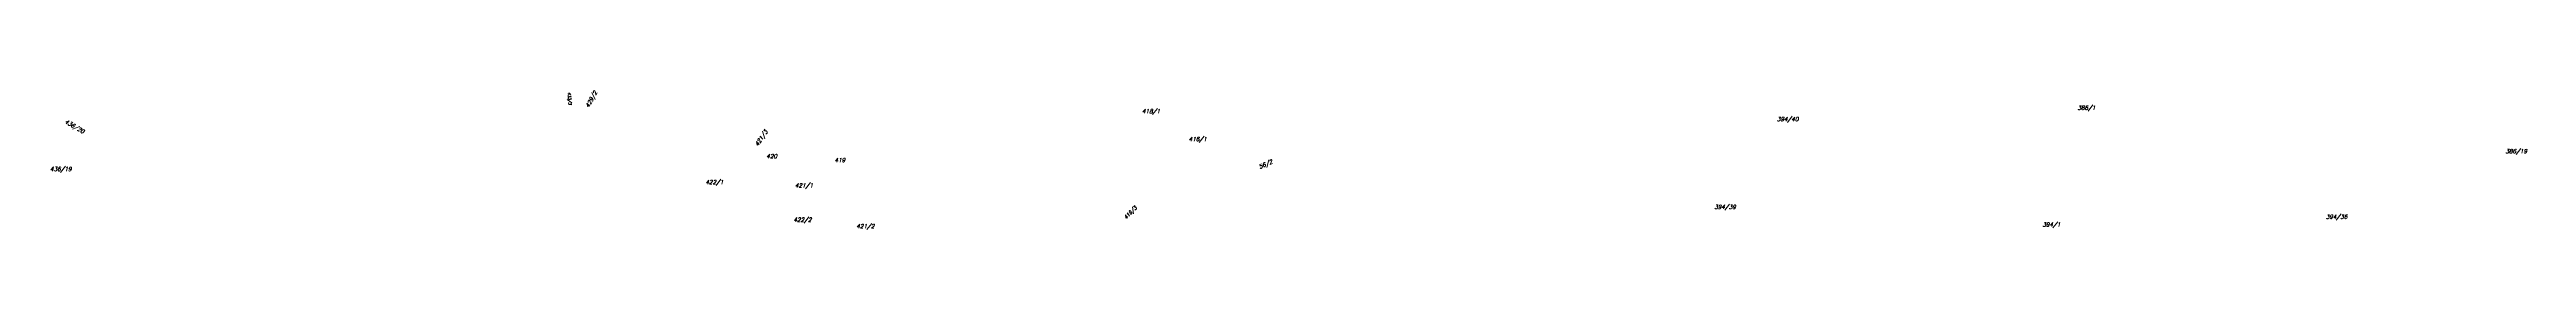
# Model space of a CAD drawing. Header units: millimetres. Extents: x -626413 to -622762, y -1174800 to -1172001.
# Drawn here: x -625446 to -624422, y -1174166 to -1174109 of the extents above; entities that cross this region are included whole.
import ezdxf
from ezdxf.enums import TextEntityAlignment as Align

# ---------------------------------------------------------------- set-up
doc = ezdxf.new("R2010")
doc.units = ezdxf.units.MM
doc.layers.add('Dobrinsko_parcelní čísla', color=7, linetype='Continuous', lineweight=0)
doc.styles.add('Style-ITALICS', font='ITALICS.shx')

msp = doc.modelspace()

# ---------------------------------------------------------------- texts
at = {"layer": 'Dobrinsko_parcelní čísla', "color": 7, "linetype": 'Continuous', "lineweight": 0, "style": 'Style-ITALICS'}
for s, height, rotation, p in [('433/3', 1.2, 274, (-625231.2, -1174114.5)), ('429/2', 1.7, 61, (-625219.3, -1174109.4)), ('436/20', 1.7, 329, (-625432.1, -1174126.5)), ('421/3', 1.7, 56, (-625148.8, -1174125.7)), ('56/2', 1.7, 24, (-624940, -1174138.7)), ('416/3', 1.5, 46, (-624996.2, -1174157.4))]:
    msp.add_text(s, height=height, rotation=rotation, dxfattribs=at).set_placement(p, align=Align.RIGHT)
for s, p in [('418/1', (-624986.7, -1174118)), ('386/1', (-624600, -1174116.6)), ('394/40', (-624722.8, -1174121.3)), ('420', (-625145.1, -1174136.7)), ('419', (-625116.9, -1174138.3)), ('416/1', (-624967.4, -1174129.6)), ('386/19', (-624421.6, -1174134.6)), ('436/19', (-625436.7, -1174142)), ('422/1', (-625167.2, -1174147.4)), ('421/1', (-625130.2, -1174148.8)), ('394/39', (-624748.7, -1174157.7)), ('422/2', (-625130.8, -1174163)), ('421/2', (-625104.8, -1174165.7)), ('394/1', (-624614.5, -1174165)), ('394/36', (-624495.9, -1174161.8))]:
    msp.add_text(s, height=1.7, dxfattribs=at).set_placement(p, align=Align.RIGHT)

doc.saveas('drawing.dxf')
